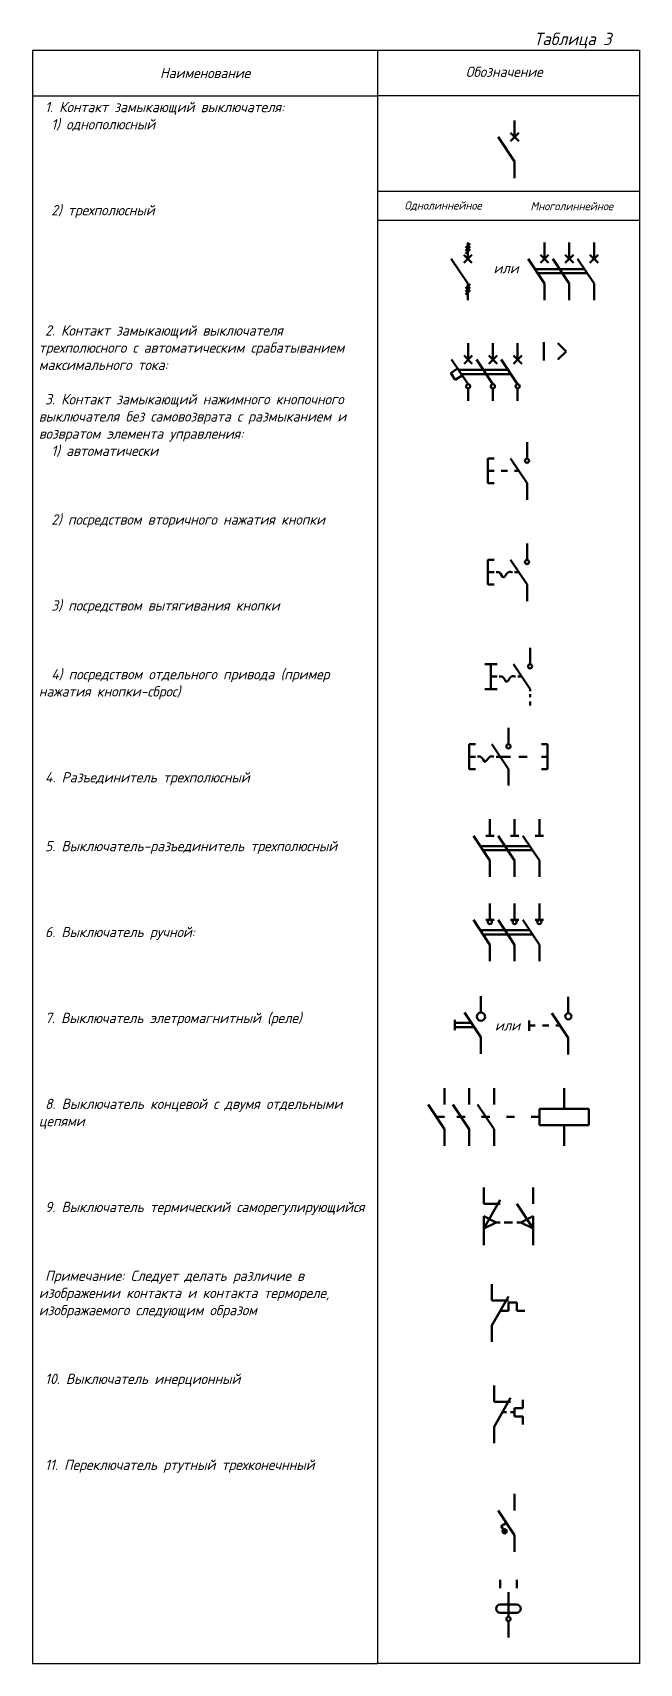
# Model space of a CAD drawing. Header units: millimetres. Extents: x 2441 to 4766, y 634 to 1472.
# Drawn here: x 2989.8 to 3137, y 1076.2 to 1471.6 of the extents above; entities that cross this region are included whole.
import ezdxf

# ---------------------------------------------------------------- set-up
doc = ezdxf.new("R2010")
doc.units = ezdxf.units.MM
doc.layers.get('0').update_dxf_attribs({"color": 252})
doc.layers.add('основные линии', color=7, linetype='Continuous', lineweight=50)
doc.layers.add('рамка-тонкие линии', color=7, linetype='Continuous', lineweight=30)
doc.layers.add('текст', color=7, linetype='Continuous')
doc.layers.add('текст @ 1', color=7, linetype='Continuous')
doc.styles.add('стиль 2.5 ГОСТ', font='', dxfattribs={"oblique": 15, "height": 2.5})
doc.styles.add('стиль 3.5 ГОСТ', font='', dxfattribs={"oblique": 15, "height": 3.5})
doc.styles.add('стиль 5 ГОСТ', font='', dxfattribs={"oblique": 15, "height": 5})
doc.styles.add('стиль 7 ГОСТ', font='', dxfattribs={"oblique": 15, "height": 7})
doc.styles.get('стиль 2.5 ГОСТ').set_extended_font_data('GOST type B')
doc.styles.get('стиль 3.5 ГОСТ').set_extended_font_data('GOST type B')
doc.styles.get('стиль 5 ГОСТ').set_extended_font_data('GOST type B')
doc.styles.get('стиль 7 ГОСТ').set_extended_font_data('GOST type B')

msp = doc.modelspace()

# ---------------------------------------------------------------- texts
at = {"layer": 'текст', "insert": (3094.86, 1463.38), "char_height": 2.5, "width": 24.8571, "attachment_point": 1, "style": 'стиль 5 ГОСТ'}
msp.add_mtext('Обозначение', dxfattribs=at)
at = {"layer": 'текст @ 1'}
for s, width, heights, insert, char_height, attachment_point, style in [('Таблица 3', 48.0222, [0], (3111.4, 1471.6), 3, 1, 'стиль 5 ГОСТ'), ('Однолиннейное', 31.75, [7.1], (3089.35, 1429.55), 2, 5, 'стиль 7 ГОСТ'), ('Многолиннейное', 31.75, [7.1], (3120.57, 1429.55), 2, 5, 'стиль 7 ГОСТ'), ('или', 30.0284, [0], (3101.59, 1415.76), 2.5, 1, 'стиль 2.5 ГОСТ'), ('или', 30.0284, [0], (3101.94, 1232.14), 2.5, 1, 'стиль 2.5 ГОСТ')]:
    msp.add_mtext_dynamic_manual_height_columns(s, width=width, gutter_width=25, heights=heights, dxfattribs=dict(at, insert=insert, char_height=char_height, attachment_point=attachment_point, style=style))

# ---------------------------------------------------------------- blocks, each defined once
blk = doc.blocks.new('*T6')
at = {"layer": 'рамка-тонкие линии', "color": 0, "linetype": 'ByBlock', "lineweight": -2, "transparency": 16777216}
for p, q in [((0, 0), (83.638623, 0)), ((0, 0), (0, -391.142857)), ((83.638623, 0), (83.638623, -391.142857)), ((0, -11), (83.638623, -11)), ((0, -391.142857), (83.638623, -391.142857))]:
    blk.add_line(p, q, dxfattribs=at)
at = {"layer": 'рамка-тонкие линии', "color": 0, "transparency": 16777216, "char_height": 2.5, "width": 80.638623}
for s, insert, attachment_point, style in [('{\\C256;Наименование}', (41.819311, -5.5), 5, 'стиль 2.5 ГОСТ'), ('{\\C256; 1. Контакт замыкающий выключателя:\\P  1) однополюсный\\P\\P\\P\\P\\P  2) трехполюсный\\P\\P\\P\\P\\P  \\P\\P 2. Контакт замыкающий выключателя трехполюсного с автоматическим срабатыванием максимального тока:\\P  \\P 3. Контакт замыкающий нажимного кнопочного выключателя без самовозврата с размыканием и возвратом элемента управления:\\P  1) автоматически\\P\\P\\P\\P  2) посредством вторичного нажатия кнопки\\P\\P\\P\\P\\P  3) посредством вытягивания кнопки\\P\\P\\P\\P  4) посредством отдельного привода (пример нажатия кнопки-сброс)\\P\\P\\P\\P\\P 4. Разъединитель трехполюсный\\P\\P\\P\\P 5. Выключатель-разъединитель трехполюсный\\P  \\P  \\P\\P\\P 6. Выключатель ручной:\\P  \\P  \\P\\P\\P 7. Выключатель элетромагнитный (реле)  \\P \\P\\P\\P \\P 8. Выключатель концевой с двумя отдельными цепями\\P\\P\\P\\P\\P 9. Выключатель термический саморегулирующийся\\P\\P\\P  \\P Примечание: Следует делать различие в изображении контакта и контакта термореле, изображаемого следующим образом\\P\\P  \\P\\P 10. Выключатель инерционный\\P\\P\\P\\P\\P 11. Переключатель ртутный трехконечнный\\P\\P\\P }', (1.5, -12.5), 1, 'стиль 3.5 ГОСТ')]:
    blk.add_mtext(s, dxfattribs=dict(at, insert=insert, attachment_point=attachment_point, style=style))

# ---------------------------------------------------------------- hatches: boundary and pattern name
at = {"layer": 'основные линии'}
h = msp.add_hatch(color=256, dxfattribs=at)
h.dxf.hatch_style = 1
h.paths.add_polyline_path([(3104.79, 1108.2, 1), (3103.79, 1108.2, 1)])

# ---------------------------------------------------------------- linework, layer by layer
for p, q in [((3105.72, 1445.34), (3107.72, 1447.34)), ((3105.72, 1447.34), (3107.72, 1445.34)), ((3106.72, 1450.34), (3106.72, 1446.34)), ((3102.72, 1446.34), (3106.72, 1440.34)), ((3106.72, 1440.34), (3106.72, 1436.34)), ((3094.84, 1419.43), (3095.9, 1420.49)), ((3094.84, 1418.73), (3095.9, 1419.79)), ((3095.37, 1420.76), (3095.37, 1416.76)), ((3113.97, 1420.76), (3113.97, 1416.76)), ((3119.97, 1420.76), (3119.97, 1416.76)), ((3125.97, 1420.76), (3125.97, 1416.76)), ((3091.37, 1416.76), (3095.37, 1410.76)), ((3094.37, 1415.76), (3096.37, 1417.76)), ((3094.37, 1417.76), (3096.37, 1415.76)), ((3094.84, 1418.03), (3095.9, 1419.09)), ((3109.97, 1416.76), (3113.97, 1410.76)), ((3112.97, 1415.76), (3114.97, 1417.76)), ((3112.97, 1417.76), (3114.97, 1415.76)), ((3115.97, 1416.76), (3119.97, 1410.76)), ((3118.97, 1415.76), (3120.97, 1417.76)), ((3118.97, 1417.76), (3120.97, 1415.76)), ((3121.97, 1416.76), (3125.97, 1410.76)), ((3124.97, 1415.76), (3126.97, 1417.76)), ((3124.97, 1417.76), (3126.97, 1415.76)), ((3111.64, 1414.26), (3123.64, 1414.26)), ((3112.3, 1413.26), (3124.3, 1413.26)), ((3094.84, 1409.54), (3095.9, 1410.6)), ((3094.84, 1408.84), (3095.9, 1409.9)), ((3094.84, 1408.14), (3095.9, 1409.2)), ((3095.37, 1410.76), (3095.37, 1406.76)), ((3113.97, 1410.76), (3113.97, 1406.76)), ((3119.97, 1410.76), (3119.97, 1406.76)), ((3125.97, 1410.76), (3125.97, 1406.76)), ((3095.45, 1396.34), (3095.45, 1392.34)), ((3101.45, 1396.34), (3101.45, 1392.34)), ((3107.45, 1396.34), (3107.45, 1392.34)), ((3113.52, 1396.34), (3114.02, 1396.34)), ((3113.77, 1396.34), (3113.77, 1392.34)), ((3119.22, 1394.34), (3117.22, 1396.34)), ((3091.45, 1392.34), (3095.45, 1386.34)), ((3094.45, 1391.34), (3096.45, 1393.34)), ((3094.45, 1393.34), (3096.45, 1391.34)), ((3097.45, 1392.34), (3101.45, 1386.34)), ((3100.45, 1391.34), (3102.45, 1393.34)), ((3100.45, 1393.34), (3102.45, 1391.34)), ((3103.45, 1392.34), (3107.45, 1386.34)), ((3106.45, 1391.34), (3108.45, 1393.34)), ((3106.45, 1393.34), (3108.45, 1391.34)), ((3113.52, 1392.34), (3114.02, 1392.34)), ((3117.22, 1392.34), (3119.22, 1394.34)), ((3092.89, 1390.17), (3091.23, 1389.06)), ((3091.23, 1389.06), (3092.34, 1387.4)), ((3092.34, 1387.4), (3094, 1388.51)), ((3094, 1388.51), (3092.89, 1390.17)), ((3093.12, 1389.84), (3105.12, 1389.84)), ((3093.78, 1388.84), (3105.78, 1388.84)), ((3095.45, 1385.34), (3095.45, 1382.34)), ((3101.45, 1385.34), (3101.45, 1382.34)), ((3107.45, 1385.34), (3107.45, 1382.34)), ((3109.72, 1372.34), (3109.72, 1368.34)), ((3100.22, 1362.34), (3100.22, 1368.34)), ((3100.22, 1368.34), (3101.72, 1368.34)), ((3105.72, 1368.34), (3109.72, 1362.34)), ((3100.22, 1365.34), (3101.72, 1365.34)), ((3103.47, 1365.34), (3104.97, 1365.34)), ((3107.72, 1365.34), (3106.72, 1365.34)), ((3101.72, 1362.34), (3100.22, 1362.34)), ((3109.72, 1362.34), (3109.72, 1358.34)), ((3109.72, 1347.77), (3109.72, 1343.77)), ((3100.22, 1337.77), (3100.22, 1343.77)), ((3100.22, 1343.77), (3101.72, 1343.77)), ((3100.22, 1340.77), (3101.72, 1340.77)), ((3105.72, 1343.77), (3109.72, 1337.77)), ((3107.72, 1340.77), (3106.72, 1340.77)), ((3101.72, 1337.77), (3100.22, 1337.77)), ((3109.72, 1337.77), (3109.72, 1333.77)), ((3110.47, 1322.46), (3110.47, 1318.46)), ((3099.47, 1318.46), (3102.47, 1318.46)), ((3100.97, 1312.46), (3100.97, 1318.46)), ((3106.47, 1318.46), (3110.47, 1312.46)), ((3100.97, 1315.46), (3102.47, 1315.46)), ((3108.47, 1315.46), (3107.47, 1315.46)), ((3102.47, 1312.46), (3099.47, 1312.46)), ((3110.47, 1312.46), (3110.47, 1311.96)), ((3110.47, 1311.21), (3110.47, 1310.46)), ((3110.47, 1309.46), (3110.47, 1308.46)), ((3105.22, 1303.05), (3105.22, 1299.05)), ((3095.72, 1293.05), (3095.72, 1299.05)), ((3095.72, 1299.05), (3097.22, 1299.05)), ((3101.22, 1299.05), (3105.22, 1293.05)), ((3114.72, 1299.05), (3113.22, 1299.05)), ((3114.72, 1293.05), (3114.72, 1299.05)), ((3095.72, 1296.05), (3097.22, 1296.05)), ((3105.72, 1296.05), (3102.22, 1296.05)), ((3107.72, 1296.05), (3109.72, 1296.05)), ((3114.72, 1296.05), (3113.22, 1296.05)), ((3097.22, 1293.05), (3095.72, 1293.05)), ((3105.22, 1293.05), (3105.22, 1289.05)), ((3113.22, 1293.05), (3114.72, 1293.05)), ((3100.72, 1280.88), (3100.72, 1276.88)), ((3106.72, 1280.88), (3106.72, 1276.88)), ((3112.72, 1280.88), (3112.72, 1276.88)), ((3096.72, 1276.88), (3100.72, 1270.88)), ((3098.39, 1274.38), (3110.39, 1274.38)), ((3099.06, 1273.38), (3111.06, 1273.38)), ((3099.72, 1276.88), (3101.72, 1276.88)), ((3102.72, 1276.88), (3106.72, 1270.88)), ((3105.72, 1276.88), (3107.72, 1276.88)), ((3108.72, 1276.88), (3112.72, 1270.88)), ((3111.72, 1276.88), (3113.72, 1276.88)), ((3100.72, 1270.88), (3100.72, 1266.88)), ((3106.72, 1270.88), (3106.72, 1266.88)), ((3112.72, 1270.88), (3112.72, 1266.88)), ((3100.72, 1260.46), (3100.72, 1256.46)), ((3106.72, 1260.46), (3106.72, 1256.46)), ((3112.72, 1260.46), (3112.72, 1256.46)), ((3096.72, 1256.46), (3100.72, 1250.46)), ((3098.39, 1253.96), (3110.39, 1253.96)), ((3099.72, 1256.46), (3101.72, 1256.46)), ((3102.72, 1256.46), (3106.72, 1250.46)), ((3105.72, 1256.46), (3107.72, 1256.46)), ((3108.72, 1256.46), (3112.72, 1250.46)), ((3111.72, 1256.46), (3113.72, 1256.46)), ((3099.06, 1252.96), (3111.06, 1252.96)), ((3100.72, 1250.46), (3100.72, 1246.46)), ((3106.72, 1250.46), (3106.72, 1246.46)), ((3112.72, 1250.46), (3112.72, 1246.46)), ((3098.55, 1238), (3098.55, 1234)), ((3119.74, 1237.85), (3119.74, 1233.85)), ((3094.55, 1234), (3098.55, 1228)), ((3115.74, 1233.85), (3119.74, 1227.85)), ((3092.21, 1232.25), (3092.21, 1229.75)), ((3096.21, 1231.5), (3092.21, 1231.5)), ((3096.88, 1230.5), (3092.21, 1230.5)), ((3110.24, 1232.1), (3110.24, 1229.6)), ((3110.24, 1230.85), (3111.74, 1230.85)), ((3113.49, 1230.85), (3114.99, 1230.85)), ((3117.74, 1230.85), (3116.74, 1230.85)), ((3098.55, 1228), (3098.55, 1224)), ((3119.74, 1227.85), (3119.74, 1223.85)), ((3089.72, 1215.7), (3089.72, 1211.7)), ((3095.72, 1215.7), (3095.72, 1211.7)), ((3101.72, 1215.7), (3101.72, 1211.7)), ((3118.72, 1215.7), (3118.72, 1210.7)), ((3085.72, 1211.7), (3089.72, 1205.7)), ((3091.72, 1211.7), (3095.72, 1205.7)), ((3097.72, 1211.7), (3101.72, 1205.7)), ((3112.72, 1206.7), (3112.72, 1210.7)), ((3112.72, 1210.7), (3124.72, 1210.7)), ((3124.72, 1206.7), (3124.72, 1210.7)), ((3087.72, 1208.7), (3089.72, 1208.7)), ((3092.72, 1208.7), (3094.72, 1208.7)), ((3098.72, 1208.7), (3100.72, 1208.7)), ((3104.72, 1208.7), (3106.72, 1208.7)), ((3110.72, 1208.7), (3112.72, 1208.7)), ((3112.72, 1206.7), (3124.72, 1206.7)), ((3118.72, 1206.7), (3118.72, 1201.7)), ((3089.72, 1205.7), (3089.72, 1201.7)), ((3095.72, 1205.7), (3095.72, 1201.7)), ((3101.72, 1205.7), (3101.72, 1201.7)), ((3099.22, 1191.62), (3099.22, 1187.62)), ((3111.22, 1191.62), (3111.22, 1187.62)), ((3103.22, 1188.62), (3099.22, 1181.62)), ((3099.22, 1187.62), (3103.22, 1187.62)), ((3107.22, 1187.62), (3111.22, 1181.62)), ((3099.22, 1181.62), (3099.22, 1184.62)), ((3099.22, 1184.62), (3102.22, 1183.12)), ((3099.22, 1181.62), (3102.22, 1183.12)), ((3102.22, 1183.12), (3103.22, 1183.12)), ((3104.22, 1183.12), (3106.22, 1183.12)), ((3107.22, 1183.12), (3108.22, 1183.12)), ((3111.22, 1184.62), (3108.22, 1183.12)), ((3111.22, 1181.62), (3108.22, 1183.12)), ((3111.22, 1184.62), (3111.22, 1181.62)), ((3099.22, 1181.62), (3099.22, 1177.62)), ((3111.22, 1181.62), (3111.22, 1177.62)), ((3101.22, 1168.16), (3101.22, 1164.16)), ((3105.22, 1165.16), (3101.22, 1158.16)), ((3101.22, 1164.16), (3105.22, 1164.16)), ((3105.22, 1161.66), (3105.22, 1163.66)), ((3105.22, 1163.66), (3107.22, 1163.66)), ((3107.22, 1163.66), (3107.22, 1161.66)), ((3103.22, 1161.66), (3105.22, 1161.66)), ((3107.22, 1161.66), (3109.22, 1161.66)), ((3101.22, 1158.16), (3101.22, 1154.16)), ((3101.72, 1143.58), (3101.72, 1139.58)), ((3105.72, 1140.58), (3101.72, 1133.58)), ((3101.72, 1139.58), (3105.72, 1139.58)), ((3108.72, 1138.08), (3108.72, 1140.08)), ((3103.72, 1137.08), (3104.72, 1137.08)), ((3105.72, 1137.08), (3106.72, 1137.08)), ((3106.72, 1136.08), (3106.72, 1138.08)), ((3106.72, 1138.08), (3108.72, 1138.08)), ((3108.72, 1136.08), (3106.72, 1136.08)), ((3108.72, 1134.08), (3108.72, 1136.08)), ((3101.72, 1133.58), (3101.72, 1129.58)), ((3106.71, 1117.28), (3106.71, 1113.28)), ((3102.71, 1113.28), (3106.71, 1107.28)), ((3103.46, 1109.45), (3104.71, 1110.28)), ((3104.29, 1108.2), (3103.46, 1109.45)), ((3106.71, 1107.28), (3106.71, 1103.28)), ((3103.22, 1096.47), (3103.22, 1094.47)), ((3107.22, 1096.47), (3107.22, 1094.47)), ((3105.22, 1087.47), (3105.22, 1093.47)), ((3103.22, 1090.47), (3107.22, 1090.47)), ((3103.22, 1088.47), (3107.22, 1088.47)), ((3105.22, 1086.47), (3105.22, 1082.47))]:
    msp.add_line(p, q, dxfattribs=at)
for centre, radius in [((3095.45, 1385.84), 0.5), ((3101.45, 1385.84), 0.5), ((3107.45, 1385.84), 0.5), ((3109.72, 1367.84), 0.5), ((3109.72, 1343.27), 0.5), ((3110.47, 1317.96), 0.5), ((3105.22, 1298.55), 0.5), ((3100.72, 1255.96), 0.5), ((3106.72, 1255.96), 0.5), ((3112.72, 1255.96), 0.5), ((3098.55, 1233), 1), ((3119.74, 1233.1), 0.75), ((3104.29, 1108.2), 0.5), ((3105.22, 1086.97), 0.5)]:
    msp.add_circle(centre, radius, dxfattribs=at)
for centre, start, end in [((3103.22, 1089.47), 90, 270), ((3107.22, 1089.47), 270, 90)]:
    msp.add_arc(centre, 1, start, end, dxfattribs=at)
for points in [[(3106.21, 1340.77), (3105.86, 1340.85), (3104.89, 1341.08), (3104, 1338.49), (3103.33, 1340.98), (3102.48, 1340.82), (3102.23, 1340.77)], [(3106.96, 1315.46), (3106.61, 1315.54), (3105.64, 1315.77), (3104.75, 1313.18), (3104.08, 1315.67), (3103.23, 1315.51), (3102.98, 1315.46)], [(3101.71, 1296.05), (3101.36, 1296.13), (3100.39, 1296.36), (3099.5, 1293.77), (3098.83, 1296.27), (3097.98, 1296.1), (3097.73, 1296.05)]]:
    msp.add_open_spline(points, degree=3, knots=[0, 0, 0, 0, 1.008763, 2.743259, 4.39276, 5.127109, 5.127109, 5.127109, 5.127109], dxfattribs=at)
at = {"layer": 'рамка-тонкие линии'}
for p, q in [((3073.47, 1467.33), (3136.97, 1467.33)), ((3136.97, 1467.33), (3136.97, 1076.19)), ((3136.97, 1456.33), (3073.47, 1456.33)), ((3136.97, 1076.19), (3073.47, 1076.19))]:
    msp.add_line(p, q, dxfattribs=at)
at = {"layer": 'текст'}
for p, q in [((3073.47, 1433.21), (3136.97, 1433.21)), ((3073.47, 1426.12), (3136.97, 1426.12))]:
    msp.add_line(p, q, dxfattribs=at)

# ---------------------------------------------------------------- block references
msp.add_blockref('*T6', (2989.83, 1467.33))

msp.set_redraw_order([(e.dxf.handle, doc.entitydb.next_handle()) for e in msp.query("TEXT MTEXT ATTDEF DIMENSION ARC_DIMENSION")])  # texts and dimensions are drawn at this point

doc.saveas('drawing.dxf')
